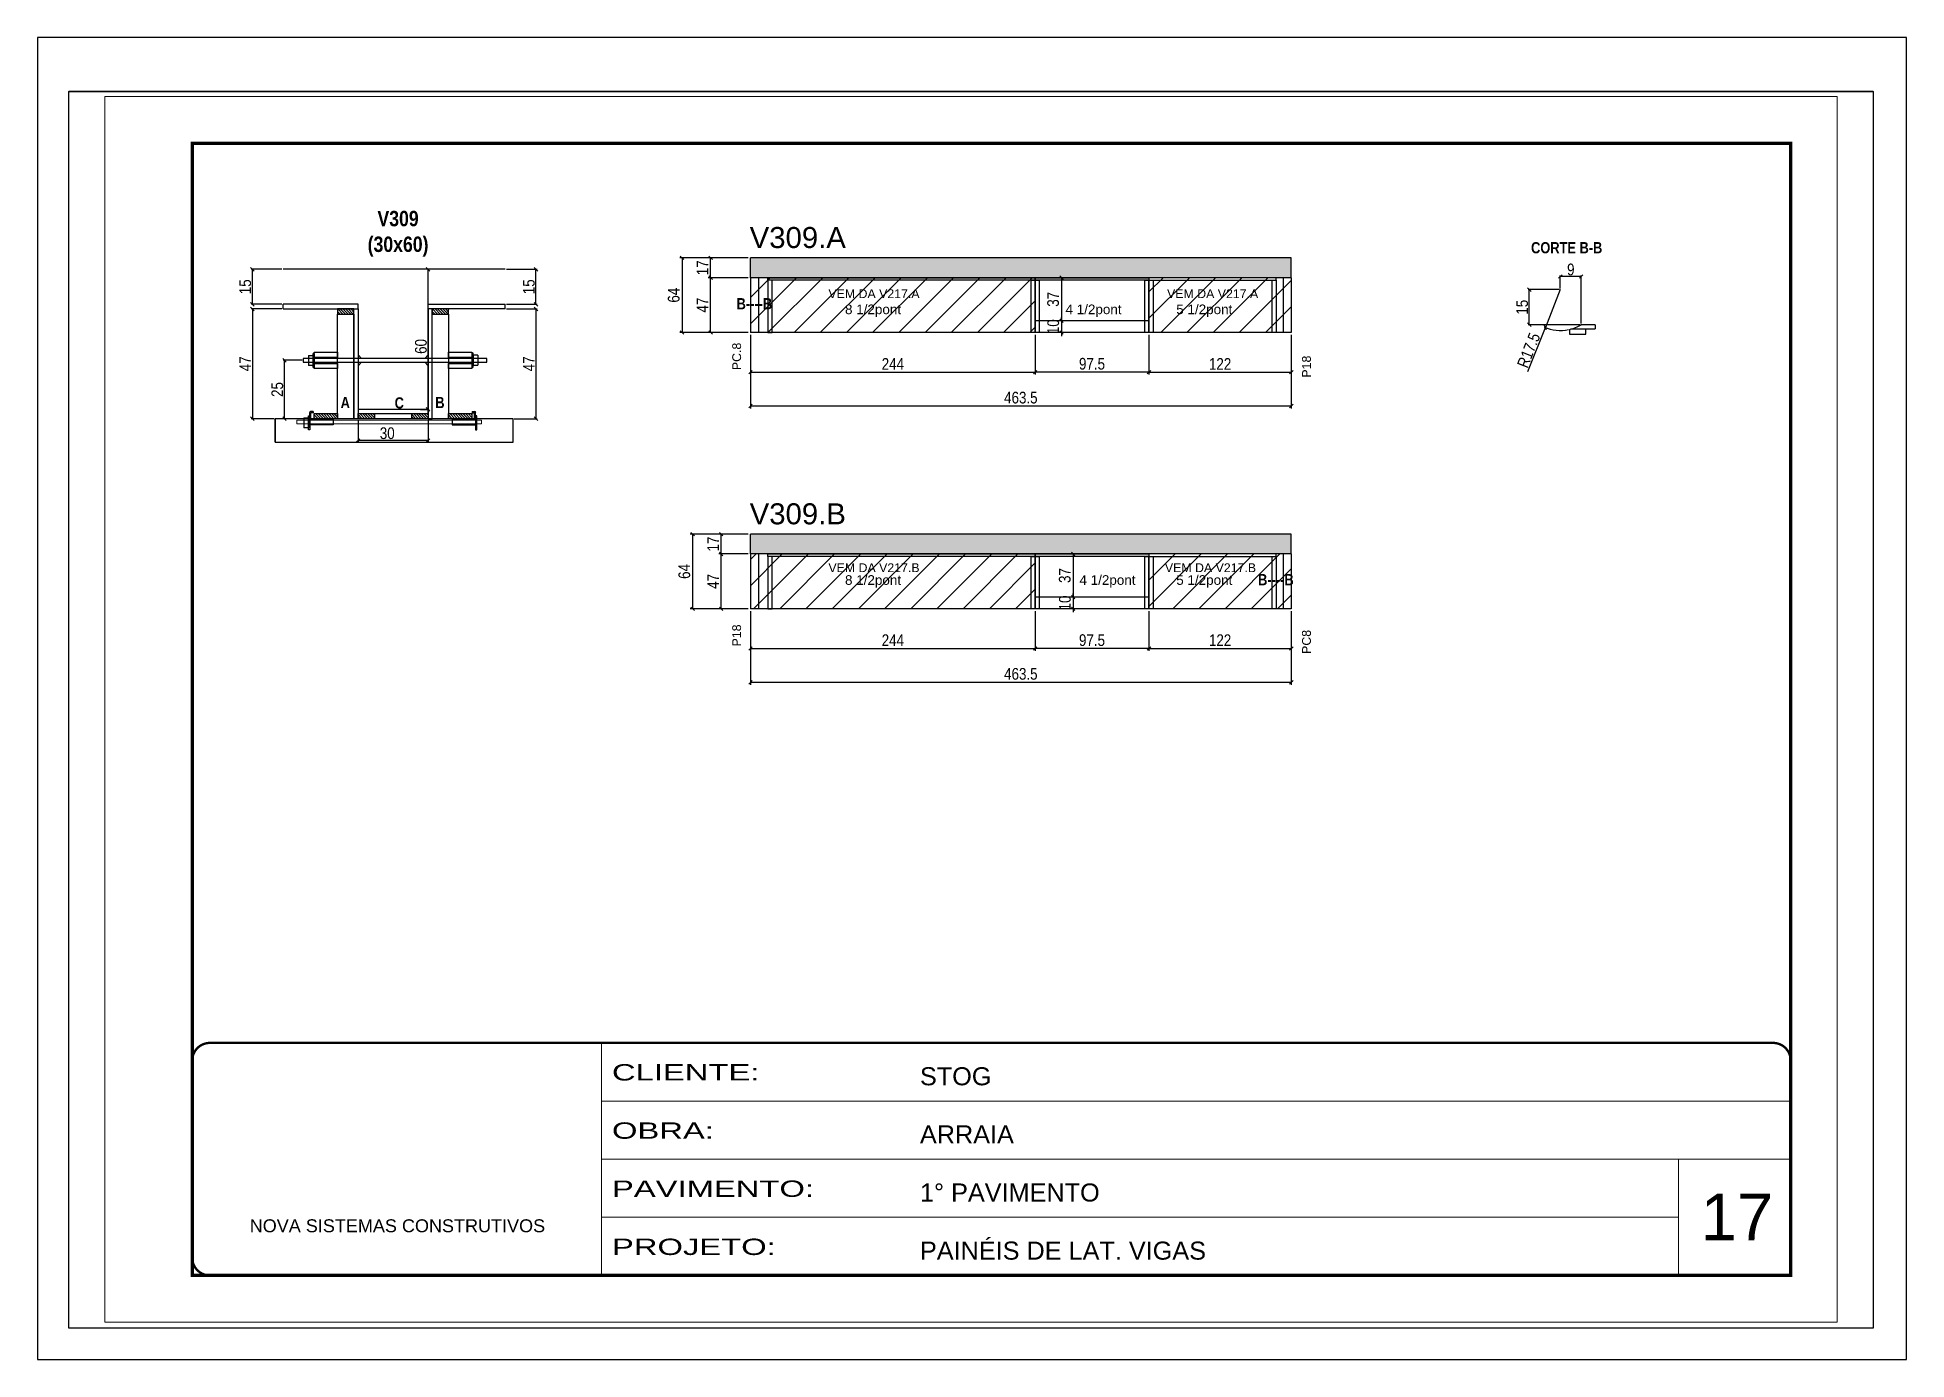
# Paper-space layout '01 (17)' of a CAD drawing. Extents: x -1 to 296, y 0 to 210.
# The model-space entities are those that its viewports show. They can reach past a viewport. Long polylines and large blocks are cut down to what shows.
import ezdxf

# ---------------------------------------------------------------- set-up
doc = ezdxf.new("R2010")
doc.units = 0
doc.linetypes.add('CONTINUO', pattern=[0])
doc.linetypes.add('DASHED', pattern=[0.75, 0.5, -0.25])
doc.layers.get('0').update_dxf_attribs({"linetype": 'CONTINUOUS'})
doc.layers.get('Defpoints').update_dxf_attribs({"linetype": 'CONTINUOUS'})
for name, color, linetype in [('1HACHURA MADEIRAS', 1, 'CONTINUOUS'), ('barrote', 251, 'CONTINUOUS'), ('COTA', 241, 'CONTINUOUS'), ('detalhes', 4, 'CONTINUOUS'), ('NOMENCLATURA', 7, 'CONTINUOUS'), ('Painéis', 200, 'CONTINUOUS'), ('PONTALETE', 7, 'CONTINUOUS'), ('presilha', 1, 'CONTINUOUS'), ('SARR_2.2x10', 60, 'CONTINUOUS'), ('SARR_2.2x7', 40, 'CONTINUOUS'), ('SARR_3.5x7', 81, 'CONTINUOUS'), ('Tubo de PVC', 51, 'CONTINUOUS')]:
    doc.layers.add(name, color=color, linetype=linetype)
for name, color, linetype, lineweight in [('CARIMBO', 255, 'CONTINUOUS', 9), ('CONCRETO', 251, 'CONTINUOUS', 25), ('Folhas', 255, 'CONTINUOUS', 9), ('REAPROVEITAMENTO', 251, 'CONTINUOUS', 9), ('SARRAFO DE PRESSAO', 251, 'DASHED', 9), ('SCO-___-LAJ', 2, 'CONTINUOUS', 0)]:
    doc.layers.add(name, color=color, linetype=linetype, lineweight=lineweight)
doc.styles.add('ARIAL', font='arial.ttf')
doc.styles.add('COTA TECNICA', font='techl___.ttf', dxfattribs={"height": 10})
doc.styles.add('COTA TECNICA 2X', font='techl___.ttf', dxfattribs={"height": 10})
doc.styles.add('TECNICA', font='techb___.ttf', dxfattribs={"height": 10})
doc.styles.add('Tecnologia', font='')
doc.styles.get('Tecnologia').set_extended_font_data('Forgotten Futurist')
doc.dimstyles.new('PAINEL', dxfattribs={"dimtxt": 10, "dimasz": 3, "dimexe": 3, "dimexo": 3, "dimgap": 3, "dimtad": 1, "dimdec": 1, "dimzin": 12, "dimdsep": 46, "dimtxsty": 'COTA TECNICA', "dimblk1": 'OBLIQUE', "dimblk2": 'OBLIQUE', "dimsah": 1, "dimcen": 0.9, "dimclrd": 4, "dimclre": 4, "dimclrt": 240, "dimadec": 1, "dimazin": 3, "dimtfac": 1, "dimtdec": 1, "dimtmove": 0, "dimatfit": 3, "dimfxl": 1, "dimtolj": 1, "dimtzin": 12, "dimarcsym": 0})
doc.dimstyles.new('SECAO', dxfattribs={"dimscale": 0.333333, "dimtxt": 5, "dimasz": 9, "dimexe": 3, "dimexo": 3, "dimgap": 3, "dimtad": 1, "dimdec": 1, "dimlfac": 0.5, "dimzin": 12, "dimdsep": 46, "dimtxsty": 'COTA TECNICA 2X', "dimblk1": 'OBLIQUE', "dimblk2": 'OBLIQUE', "dimsah": 1, "dimcen": 0.9, "dimclrd": 4, "dimclre": 4, "dimclrt": 240, "dimadec": 1, "dimazin": 3, "dimtfac": 1, "dimtdec": 1, "dimtmove": 0, "dimatfit": 3, "dimfxl": 1, "dimtolj": 1, "dimtzin": 12, "dimarcsym": 0})

psp = doc.layouts.new('01 (17)')

msp = doc.modelspace()

# ---------------------------------------------------------------- texts
at = {"layer": 'CARIMBO', "style": 'ARIAL'}
msp.add_text('17', height=40, dxfattribs=at).set_placement((5640.07, 8822.4))
at = {"layer": 'detalhes', "style": 'TECNICA'}
for s, p in [('CORTE B-B', (5494.74, 9667.99)), ('B----B', (4813.74, 9619.99)), ('A', (4474.36, 9535.32)), ('C', (4520.66, 9535)), ('B', (4555.5, 9535.32)), ('B----B', (5260.75, 9383.55))]:
    msp.add_text(s, height=9.6, dxfattribs=at).set_placement(p)
at = {"layer": 'NOMENCLATURA', "linetype": 'Continuous', "style": 'ARIAL'}
for s, height, p in [('V309.A', 18, (4824.96, 9672.52)), ('VEM DA V217.A', 7.5671, (4892.46, 9629.59)), ('VEM DA V217.A', 7.5671, (5182.73, 9629.59)), ('V309.B', 18, (4824.96, 9435.79)), ('VEM DA V217.B', 7.5671, (4892.46, 9394.8)), ('VEM DA V217.B', 7.5671, (5180.88, 9394.8))]:
    msp.add_text(s, height=height, dxfattribs=at).set_placement(p)
for s, p in [('PC.8', (4817.6, 9567.91)), ('P18', (5306.01, 9561.5)), ('P18', (4817.6, 9331.18)), ('PC8', (5306.01, 9324.77))]:
    msp.add_text(s, height=7.567, rotation=90, dxfattribs=at).set_placement(p)
at = {"layer": 'NOMENCLATURA', "insert": (4523.59, 9704.37), "char_height": 13.2, "attachment_point": 2, "style": 'TECNICA'}
msp.add_mtext_dynamic_manual_height_columns('V309\\P(30x60)', width=13.2, gutter_width=1, heights=[0], dxfattribs=at)
at = {"layer": 'PONTALETE', "linetype": 'Continuous', "style": 'ARIAL'}
for s, p in [('8 1/2pont', (4906.68, 9615.85)), ('4 1/2pont', (5095.69, 9615.85)), ('5 1/2pont', (5190.61, 9615.85)), ('8 1/2pont', (4906.68, 9383.94)), ('4 1/2pont', (5107.65, 9383.94)), ('5 1/2pont', (5190.61, 9383.94))]:
    msp.add_text(s, height=8.25, dxfattribs=at).set_placement(p)

# ---------------------------------------------------------------- blocks, each defined once
blk = doc.blocks.new('9999999999')
at = {"color": 30, "linetype": 'CONTINUO'}
for p, q in [((98564.6, 34230.2), (98564.6, 34429.4)), ((98564.6, 34379.6), (99584, 34379.6)), ((98564.6, 34329.8), (99488, 34329.8)), ((99584, 34329.8), (99488, 34329.8)), ((99488, 34329.8), (99488, 34230.2)), ((98564.6, 34280), (99488, 34280))]:
    blk.add_line(p, q, dxfattribs=at)
at = {"color": 30, "linetype": 'CONTINUO', "const_width": 2}
blk.add_lwpolyline([(99584, 34230.2), (99584, 34414.4, 0.414214), (99569, 34429.4), (98229, 34429.4, 0.414214), (98214, 34414.4), (98214, 34245.2, 0.414214), (98229, 34230.2), (99584, 34230.2)], format="xyb", dxfattribs=at)
at = {"layer": 'Folhas'}
blk.add_lwpolyline([(98139, 34190.2), (99624, 34190.2), (99624, 35240.2), (98139, 35240.2)], close=True, dxfattribs=at)
at = {"layer": 'Folhas', "color": 30, "const_width": 3}
blk.add_lwpolyline([(98214, 34230.2), (99584, 34230.2), (99584, 35200.2), (98214, 35200.2)], close=True, dxfattribs=at)
at = {"color": 7, "linetype": 'Continuous', "ltscale": 5, "style": 'ARIAL'}
for s, height, p in [('STOG', 15.48, (98837.7, 34393.1)), ('ARRAIA', 15.48, (98837.7, 34343.3)), ('1° PAVIMENTO', 15.483, (98837.7, 34293.5)), ('NOVA SISTEMAS CONSTRUTIVOS', 11.059, (98263.2, 34267.2)), ('PAINÉIS DE LAT. VIGAS', 15.483, (98837.7, 34243.7))]:
    blk.add_text(s, height=height, dxfattribs=at).set_placement(p)
at = {"layer": 'Folhas', "color": 7, "style": 'Tecnologia', "width": 1.5}
for s, p in [('CLIENTE:', (98573.7, 34397.2)), ('OBRA:', (98573.7, 34347.3)), ('PAVIMENTO:', (98573.7, 34297.5)), ('PROJETO:', (98573.7, 34247.7))]:
    blk.add_text(s, height=14, dxfattribs=at).set_placement(p)
blk = doc.blocks.new('_Oblique')
at = {"color": 0, "linetype": 'ByBlock', "lineweight": -2}
blk.add_line((-0.5, -0.5), (0.5, 0.5), dxfattribs=at)
blk = doc.blocks.new('*D411')
at = {"layer": 'COTA', "color": 4, "lineweight": -2, "transparency": 16777216}
for p, q in [((4489.3, 9525.3), (4489.3, 9506.6)), ((4549.3, 9525.3), (4549.3, 9506.6)), ((4549.3, 9507.6), (4489.3, 9507.6))]:
    blk.add_line(p, q, dxfattribs=at)
at = {"layer": 'Defpoints', "color": 0, "transparency": 16777216}
for p in [(4489.3, 9526.3), (4549.3, 9526.3), (4489.3, 9507.6)]:
    blk.add_point(p, dxfattribs=at)
at = {"layer": 'COTA', "color": 4, "lineweight": -2, "transparency": 16777216, "xscale": 3, "yscale": 3, "zscale": 3, "rotation": 180}
blk.add_blockref('_Oblique', (4489.3, 9507.6), dxfattribs=at)
at = {"layer": 'COTA', "color": 4, "lineweight": -2, "transparency": 16777216, "xscale": 3, "yscale": 3, "zscale": 3}
blk.add_blockref('_Oblique', (4549.3, 9507.6), dxfattribs=at)
at = {"layer": 'COTA', "color": 240, "transparency": 16777216, "insert": (4514.3, 9513.8), "char_height": 10, "attachment_point": 5, "style": 'COTA TECNICA 2X'}
blk.add_mtext('\\A1;30', dxfattribs=at)
blk = doc.blocks.new('PRESILHA METÁLICA 1')
at = {"layer": 'presilha'}
for p, q in [((0, 13), (6, 13)), ((0, 13), (0, 0)), ((6, 0), (0, 0)), ((6, 15.5), (7.5, 15.5)), ((6, -2.5), (6, 15.5)), ((6, 13), (6, 0)), ((7.5, 10.6), (7.5, 19.9)), ((7.5, 15.5), (7.5, -2.5)), ((37.5, 4.1), (7.5, 4.1)), ((12, 21), (8.6, 21)), ((9, 11.6), (9, 18.9)), ((12, 19.5), (9.6, 19.5)), ((37.5, 11), (9.6, 11)), ((12, 21), (12, 19.5)), ((37.5, 11), (37.5, 4.1)), ((7.5, -2.5), (6, -2.5))]:
    blk.add_line(p, q, dxfattribs=at)
for centre, radius, start, end in [((8.6, 19.9), 1.14, 90, 180), ((9.6, 18.9), 0.57, 90, 180), ((9.6, 11.6), 0.57, 180, 270)]:
    blk.add_arc(centre, radius, start, end, dxfattribs=at)
blk = doc.blocks.new('PRESILHA METÁLICA 2')
at = {"layer": 'presilha'}
for p, q in [((-30.8, 13.5), (-30.8, 6.6)), ((-30.8, 13.5), (-2.8, 13.5)), ((-30.8, 6.6), (-0.8, 6.6)), ((-5.2, 23.5), (-5.2, 22)), ((-5.2, 23.5), (-1.9, 23.5)), ((-5.2, 22), (-2.8, 22)), ((-2.2, 14.1), (-2.2, 21.4)), ((0.8, 18), (-0.8, 18)), ((-0.8, 18), (-0.8, 0)), ((-0.8, 0), (0.8, 0)), ((-0.8, 14.6), (-0.8, 22.4)), ((0.8, 0), (0.8, 18))]:
    blk.add_line(p, q, dxfattribs=at)
for centre, radius, start, end in [((-2.8, 21.4), 0.57, 0, 90), ((-2.8, 14.1), 0.57, 270, 0), ((-1.9, 22.4), 1.14, 0, 90)]:
    blk.add_arc(centre, radius, start, end, dxfattribs=at)
blk = doc.blocks.new('*D412')
at = {"layer": 'COTA', "color": 4, "lineweight": -2, "transparency": 16777216}
for p, q in [((4424, 9620.3), (4397.7, 9620.3)), ((4398.7, 9620.3), (4398.7, 9526.3)), ((4417.3, 9526.3), (4397.7, 9526.3))]:
    blk.add_line(p, q, dxfattribs=at)
at = {"layer": 'Defpoints', "color": 0, "transparency": 16777216}
for p in [(4425, 9620.3), (4398.7, 9526.3), (4418.3, 9526.3)]:
    blk.add_point(p, dxfattribs=at)
at = {"layer": 'COTA', "color": 4, "lineweight": -2, "transparency": 16777216, "xscale": 3, "yscale": 3, "zscale": 3}
for p, rotation in [((4398.7, 9620.3), 90), ((4398.7, 9526.3), 270)]:
    blk.add_blockref('_Oblique', p, dxfattribs=dict(at, rotation=rotation))
at = {"layer": 'COTA', "color": 240, "transparency": 16777216, "insert": (4392.6, 9573.3), "char_height": 10, "attachment_point": 5, "rotation": 90, "style": 'COTA TECNICA 2X'}
blk.add_mtext('\\A1;47', dxfattribs=at)
blk = doc.blocks.new('*D413')
at = {"layer": 'COTA', "color": 4, "lineweight": -2, "transparency": 16777216}
for p, q in [((4549.3, 9534.3), (4549.3, 9654.3)), ((4542.9, 9534.3), (4550.3, 9534.3))]:
    blk.add_line(p, q, dxfattribs=at)
at = {"layer": 'Defpoints', "color": 0, "transparency": 16777216}
for p in [(4549.3, 9654.3), (4549.3, 9654.3), (4541.9, 9534.3)]:
    blk.add_point(p, dxfattribs=at)
at = {"layer": 'COTA', "color": 4, "lineweight": -2, "transparency": 16777216, "xscale": 3, "yscale": 3, "zscale": 3}
for p, rotation in [((4549.3, 9654.3), 90), ((4549.3, 9534.3), 270)]:
    blk.add_blockref('_Oblique', p, dxfattribs=dict(at, rotation=rotation))
at = {"layer": 'COTA', "color": 240, "transparency": 16777216, "insert": (4543.2, 9588.2), "char_height": 10, "attachment_point": 5, "rotation": 90, "style": 'COTA TECNICA 2X'}
blk.add_mtext('\\A1;60', dxfattribs=at)
blk = doc.blocks.new('*D414')
at = {"layer": 'COTA', "color": 4, "lineweight": -2, "transparency": 16777216}
for p, q in [((4424, 9654.3), (4397.7, 9654.3)), ((4398.7, 9624.3), (4398.7, 9654.3)), ((4424, 9624.3), (4397.7, 9624.3))]:
    blk.add_line(p, q, dxfattribs=at)
at = {"layer": 'Defpoints', "color": 0, "transparency": 16777216}
for p in [(4398.7, 9654.3), (4425, 9654.3), (4425, 9624.3)]:
    blk.add_point(p, dxfattribs=at)
at = {"layer": 'COTA', "color": 4, "lineweight": -2, "transparency": 16777216, "xscale": 3, "yscale": 3, "zscale": 3}
for p, rotation in [((4398.7, 9654.3), 90), ((4398.7, 9624.3), 270)]:
    blk.add_blockref('_Oblique', p, dxfattribs=dict(at, rotation=rotation))
at = {"layer": 'COTA', "color": 240, "transparency": 16777216, "insert": (4392.6, 9639.3), "char_height": 10, "attachment_point": 5, "rotation": 90, "style": 'COTA TECNICA 2X'}
blk.add_mtext('\\A1;15', dxfattribs=at)
blk = doc.blocks.new('*D415')
at = {"layer": 'COTA', "color": 4, "lineweight": -2, "transparency": 16777216}
for p, q in [((4616.4, 9620.3), (4642.8, 9620.3)), ((4641.8, 9620.3), (4641.8, 9526.3)), ((4623.2, 9526.3), (4642.8, 9526.3))]:
    blk.add_line(p, q, dxfattribs=at)
at = {"layer": 'Defpoints', "color": 0, "transparency": 16777216}
for p in [(4615.4, 9620.3), (4622.2, 9526.3), (4641.8, 9526.3)]:
    blk.add_point(p, dxfattribs=at)
at = {"layer": 'COTA', "color": 4, "lineweight": -2, "transparency": 16777216, "xscale": 3, "yscale": 3, "zscale": 3}
for p, rotation in [((4641.8, 9620.3), 90), ((4641.8, 9526.3), 270)]:
    blk.add_blockref('_Oblique', p, dxfattribs=dict(at, rotation=rotation))
at = {"layer": 'COTA', "color": 240, "transparency": 16777216, "insert": (4635.7, 9573.3), "char_height": 10, "attachment_point": 5, "rotation": 90, "style": 'COTA TECNICA 2X'}
blk.add_mtext('\\A1;47', dxfattribs=at)
blk = doc.blocks.new('*D416')
at = {"layer": 'COTA', "color": 4, "lineweight": -2, "transparency": 16777216}
for p, q in [((4616.4, 9654.3), (4642.8, 9654.3)), ((4641.8, 9624.3), (4641.8, 9654.3)), ((4616.4, 9624.3), (4642.8, 9624.3))]:
    blk.add_line(p, q, dxfattribs=at)
at = {"layer": 'Defpoints', "color": 0, "transparency": 16777216}
for p in [(4615.4, 9654.3), (4641.8, 9654.3), (4615.4, 9624.3)]:
    blk.add_point(p, dxfattribs=at)
at = {"layer": 'COTA', "color": 4, "lineweight": -2, "transparency": 16777216, "xscale": 3, "yscale": 3, "zscale": 3}
for p, rotation in [((4641.8, 9654.3), 90), ((4641.8, 9624.3), 270)]:
    blk.add_blockref('_Oblique', p, dxfattribs=dict(at, rotation=rotation))
at = {"layer": 'COTA', "color": 240, "transparency": 16777216, "insert": (4635.7, 9639.3), "char_height": 10, "attachment_point": 5, "rotation": 90, "style": 'COTA TECNICA 2X'}
blk.add_mtext('\\A1;15', dxfattribs=at)
blk = doc.blocks.new('*D417')
at = {"layer": 'COTA', "color": 4, "linetype": 'Continuous', "lineweight": -2, "transparency": 16777216}
for p, q in [((5069.7, 9598.1), (5069.7, 9564.1)), ((5167.2, 9598.1), (5167.2, 9564.1)), ((5167.2, 9566.1), (5069.7, 9566.1))]:
    blk.add_line(p, q, dxfattribs=at)
at = {"layer": 'Defpoints', "color": 0, "linetype": 'Continuous', "transparency": 16777216}
for p in [(5069.7, 9600.1), (5167.2, 9600.1), (5069.7, 9566.1)]:
    blk.add_point(p, dxfattribs=at)
at = {"layer": 'COTA', "color": 4, "linetype": 'Continuous', "lineweight": -2, "transparency": 16777216, "xscale": 3, "yscale": 3, "zscale": 3, "rotation": 180}
blk.add_blockref('_Oblique', (5069.7, 9566.1), dxfattribs=at)
at = {"layer": 'COTA', "color": 4, "linetype": 'Continuous', "lineweight": -2, "transparency": 16777216, "xscale": 3, "yscale": 3, "zscale": 3}
blk.add_blockref('_Oblique', (5167.2, 9566.1), dxfattribs=at)
at = {"layer": 'COTA', "color": 240, "linetype": 'Continuous', "transparency": 16777216, "insert": (5118.4, 9573.3), "char_height": 10, "attachment_point": 5, "style": 'COTA TECNICA'}
blk.add_mtext('\\A1;97.5', dxfattribs=at)
blk = doc.blocks.new('*D418')
at = {"layer": 'COTA', "color": 4, "linetype": 'Continuous', "lineweight": -2, "transparency": 16777216}
for p, q in [((4825.7, 9598.1), (4825.7, 9535.1)), ((5289.2, 9598.1), (5289.2, 9535.1)), ((5289.2, 9537.1), (4825.7, 9537.1))]:
    blk.add_line(p, q, dxfattribs=at)
at = {"layer": 'Defpoints', "color": 0, "linetype": 'Continuous', "transparency": 16777216}
for p in [(4825.7, 9600.1), (5289.2, 9600.1), (4825.7, 9537.1)]:
    blk.add_point(p, dxfattribs=at)
at = {"layer": 'COTA', "color": 4, "linetype": 'Continuous', "lineweight": -2, "transparency": 16777216, "xscale": 3, "yscale": 3, "zscale": 3, "rotation": 180}
blk.add_blockref('_Oblique', (4825.7, 9537.1), dxfattribs=at)
at = {"layer": 'COTA', "color": 4, "linetype": 'Continuous', "lineweight": -2, "transparency": 16777216, "xscale": 3, "yscale": 3, "zscale": 3}
blk.add_blockref('_Oblique', (5289.2, 9537.1), dxfattribs=at)
at = {"layer": 'COTA', "color": 240, "linetype": 'Continuous', "transparency": 16777216, "insert": (5057.4, 9544.3), "char_height": 10, "attachment_point": 5, "style": 'COTA TECNICA'}
blk.add_mtext('\\A1;463.5', dxfattribs=at)
blk = doc.blocks.new('*D419')
at = {"layer": 'COTA', "color": 4, "linetype": 'Continuous', "lineweight": -2, "transparency": 16777216}
for p, q in [((4823.7, 9647.1), (4789.5, 9647.1)), ((4791.5, 9600.1), (4791.5, 9647.1)), ((4823.7, 9600.1), (4789.5, 9600.1))]:
    blk.add_line(p, q, dxfattribs=at)
at = {"layer": 'Defpoints', "color": 0, "linetype": 'Continuous', "transparency": 16777216}
for p in [(4791.5, 9647.1), (4825.7, 9647.1), (4825.7, 9600.1)]:
    blk.add_point(p, dxfattribs=at)
at = {"layer": 'COTA', "color": 4, "linetype": 'Continuous', "lineweight": -2, "transparency": 16777216, "xscale": 3, "yscale": 3, "zscale": 3}
for p, rotation in [((4791.5, 9647.1), 90), ((4791.5, 9600.1), 270)]:
    blk.add_blockref('_Oblique', p, dxfattribs=dict(at, rotation=rotation))
at = {"layer": 'COTA', "color": 240, "linetype": 'Continuous', "transparency": 16777216, "insert": (4784.5, 9623.6), "char_height": 10, "attachment_point": 5, "rotation": 90, "style": 'COTA TECNICA'}
blk.add_mtext('\\A1;47', dxfattribs=at)
blk = doc.blocks.new('*D420')
at = {"layer": 'COTA', "color": 4, "linetype": 'Continuous', "lineweight": -2, "transparency": 16777216}
for p, q in [((4823.7, 9664.1), (4789.5, 9664.1)), ((4791.5, 9647.1), (4791.5, 9664.1)), ((4823.7, 9647.1), (4789.5, 9647.1))]:
    blk.add_line(p, q, dxfattribs=at)
at = {"layer": 'Defpoints', "color": 0, "linetype": 'Continuous', "transparency": 16777216}
for p in [(4791.5, 9664.1), (4825.7, 9664.1), (4825.7, 9647.1)]:
    blk.add_point(p, dxfattribs=at)
at = {"layer": 'COTA', "color": 4, "linetype": 'Continuous', "lineweight": -2, "transparency": 16777216, "xscale": 3, "yscale": 3, "zscale": 3}
for p, rotation in [((4791.5, 9664.1), 90), ((4791.5, 9647.1), 270)]:
    blk.add_blockref('_Oblique', p, dxfattribs=dict(at, rotation=rotation))
at = {"layer": 'COTA', "color": 240, "linetype": 'Continuous', "transparency": 16777216, "insert": (4784.5, 9655.6), "char_height": 10, "attachment_point": 5, "rotation": 90, "style": 'COTA TECNICA'}
blk.add_mtext('\\A1;17', dxfattribs=at)
blk = doc.blocks.new('*D421')
at = {"layer": 'COTA', "color": 4, "linetype": 'Continuous', "lineweight": -2, "transparency": 16777216}
for p, q in [((4823.7, 9664.1), (4765, 9664.1)), ((4767, 9664.1), (4767, 9600.1)), ((4823.7, 9600.1), (4765, 9600.1))]:
    blk.add_line(p, q, dxfattribs=at)
at = {"layer": 'Defpoints', "color": 0, "linetype": 'Continuous', "transparency": 16777216}
for p in [(4825.7, 9664.1), (4767, 9600.1), (4825.7, 9600.1)]:
    blk.add_point(p, dxfattribs=at)
at = {"layer": 'COTA', "color": 4, "linetype": 'Continuous', "lineweight": -2, "transparency": 16777216, "xscale": 3, "yscale": 3, "zscale": 3}
for p, rotation in [((4767, 9664.1), 90), ((4767, 9600.1), 270)]:
    blk.add_blockref('_Oblique', p, dxfattribs=dict(at, rotation=rotation))
at = {"layer": 'COTA', "color": 240, "linetype": 'Continuous', "transparency": 16777216, "insert": (4759.9, 9632.1), "char_height": 10, "attachment_point": 5, "rotation": 90, "style": 'COTA TECNICA'}
blk.add_mtext('\\A1;64', dxfattribs=at)
blk = doc.blocks.new('*D410')
at = {"layer": 'COTA', "color": 4, "linetype": 'Continuous', "lineweight": -2, "transparency": 16777216}
for p, q in [((4825.7, 9598.1), (4825.7, 9564.1)), ((5069.7, 9598.1), (5069.7, 9564.1)), ((4825.7, 9566.1), (5069.7, 9566.1))]:
    blk.add_line(p, q, dxfattribs=at)
at = {"layer": 'Defpoints', "color": 0, "linetype": 'Continuous', "transparency": 16777216}
for p in [(4825.7, 9600.1), (5069.7, 9600.1), (5069.7, 9566.1)]:
    blk.add_point(p, dxfattribs=at)
at = {"layer": 'COTA', "color": 4, "linetype": 'Continuous', "lineweight": -2, "transparency": 16777216, "xscale": 3, "yscale": 3, "zscale": 3, "rotation": 180}
blk.add_blockref('_Oblique', (4825.7, 9566.1), dxfattribs=at)
at = {"layer": 'COTA', "color": 4, "linetype": 'Continuous', "lineweight": -2, "transparency": 16777216, "xscale": 3, "yscale": 3, "zscale": 3}
blk.add_blockref('_Oblique', (5069.7, 9566.1), dxfattribs=at)
at = {"layer": 'COTA', "color": 240, "linetype": 'Continuous', "transparency": 16777216, "insert": (4947.7, 9573.2), "char_height": 10, "attachment_point": 5, "style": 'COTA TECNICA'}
blk.add_mtext('\\A1;244', dxfattribs=at)
blk = doc.blocks.new('*D422')
at = {"layer": 'COTA', "color": 4, "linetype": 'Continuous', "lineweight": -2, "transparency": 16777216}
for p, q in [((5069.7, 9361.4), (5069.7, 9327.4)), ((5167.2, 9361.4), (5167.2, 9327.4)), ((5167.2, 9329.4), (5069.7, 9329.4))]:
    blk.add_line(p, q, dxfattribs=at)
at = {"layer": 'Defpoints', "color": 0, "linetype": 'Continuous', "transparency": 16777216}
for p in [(5069.7, 9363.4), (5167.2, 9363.4), (5069.7, 9329.4)]:
    blk.add_point(p, dxfattribs=at)
at = {"layer": 'COTA', "color": 4, "linetype": 'Continuous', "lineweight": -2, "transparency": 16777216, "xscale": 3, "yscale": 3, "zscale": 3, "rotation": 180}
blk.add_blockref('_Oblique', (5069.7, 9329.4), dxfattribs=at)
at = {"layer": 'COTA', "color": 4, "linetype": 'Continuous', "lineweight": -2, "transparency": 16777216, "xscale": 3, "yscale": 3, "zscale": 3}
blk.add_blockref('_Oblique', (5167.2, 9329.4), dxfattribs=at)
at = {"layer": 'COTA', "color": 240, "linetype": 'Continuous', "transparency": 16777216, "insert": (5118.4, 9336.5), "char_height": 10, "attachment_point": 5, "style": 'COTA TECNICA'}
blk.add_mtext('\\A1;97.5', dxfattribs=at)
blk = doc.blocks.new('*D423')
at = {"layer": 'COTA', "color": 4, "linetype": 'Continuous', "lineweight": -2, "transparency": 16777216}
for p, q in [((4825.7, 9361.4), (4825.7, 9298.4)), ((5289.2, 9361.4), (5289.2, 9298.4)), ((5289.2, 9300.4), (4825.7, 9300.4))]:
    blk.add_line(p, q, dxfattribs=at)
at = {"layer": 'Defpoints', "color": 0, "linetype": 'Continuous', "transparency": 16777216}
for p in [(4825.7, 9363.4), (5289.2, 9363.4), (4825.7, 9300.4)]:
    blk.add_point(p, dxfattribs=at)
at = {"layer": 'COTA', "color": 4, "linetype": 'Continuous', "lineweight": -2, "transparency": 16777216, "xscale": 3, "yscale": 3, "zscale": 3, "rotation": 180}
blk.add_blockref('_Oblique', (4825.7, 9300.4), dxfattribs=at)
at = {"layer": 'COTA', "color": 4, "linetype": 'Continuous', "lineweight": -2, "transparency": 16777216, "xscale": 3, "yscale": 3, "zscale": 3}
blk.add_blockref('_Oblique', (5289.2, 9300.4), dxfattribs=at)
at = {"layer": 'COTA', "color": 240, "linetype": 'Continuous', "transparency": 16777216, "insert": (5057.4, 9307.6), "char_height": 10, "attachment_point": 5, "style": 'COTA TECNICA'}
blk.add_mtext('\\A1;463.5', dxfattribs=at)
blk = doc.blocks.new('*D424')
at = {"layer": 'COTA', "color": 4, "linetype": 'Continuous', "lineweight": -2, "transparency": 16777216}
for p, q in [((4823.7, 9410.4), (4798.6, 9410.4)), ((4800.6, 9363.4), (4800.6, 9410.4)), ((4823.7, 9363.4), (4798.6, 9363.4))]:
    blk.add_line(p, q, dxfattribs=at)
at = {"layer": 'Defpoints', "color": 0, "linetype": 'Continuous', "transparency": 16777216}
for p in [(4800.6, 9410.4), (4825.7, 9410.4), (4825.7, 9363.4)]:
    blk.add_point(p, dxfattribs=at)
at = {"layer": 'COTA', "color": 4, "linetype": 'Continuous', "lineweight": -2, "transparency": 16777216, "xscale": 3, "yscale": 3, "zscale": 3}
for p, rotation in [((4800.6, 9410.4), 90), ((4800.6, 9363.4), 270)]:
    blk.add_blockref('_Oblique', p, dxfattribs=dict(at, rotation=rotation))
at = {"layer": 'COTA', "color": 240, "linetype": 'Continuous', "transparency": 16777216, "insert": (4793.6, 9386.9), "char_height": 10, "attachment_point": 5, "rotation": 90, "style": 'COTA TECNICA'}
blk.add_mtext('\\A1;47', dxfattribs=at)
blk = doc.blocks.new('*D425')
at = {"layer": 'COTA', "color": 4, "linetype": 'Continuous', "lineweight": -2, "transparency": 16777216}
for p, q in [((4823.7, 9427.4), (4798.6, 9427.4)), ((4800.6, 9410.4), (4800.6, 9427.4)), ((4823.7, 9410.4), (4798.6, 9410.4))]:
    blk.add_line(p, q, dxfattribs=at)
at = {"layer": 'Defpoints', "color": 0, "linetype": 'Continuous', "transparency": 16777216}
for p in [(4800.6, 9427.4), (4825.7, 9427.4), (4825.7, 9410.4)]:
    blk.add_point(p, dxfattribs=at)
at = {"layer": 'COTA', "color": 4, "linetype": 'Continuous', "lineweight": -2, "transparency": 16777216, "xscale": 3, "yscale": 3, "zscale": 3}
for p, rotation in [((4800.6, 9427.4), 90), ((4800.6, 9410.4), 270)]:
    blk.add_blockref('_Oblique', p, dxfattribs=dict(at, rotation=rotation))
at = {"layer": 'COTA', "color": 240, "linetype": 'Continuous', "transparency": 16777216, "insert": (4793.6, 9418.9), "char_height": 10, "attachment_point": 5, "rotation": 90, "style": 'COTA TECNICA'}
blk.add_mtext('\\A1;17', dxfattribs=at)
blk = doc.blocks.new('*D426')
at = {"layer": 'COTA', "color": 4, "linetype": 'Continuous', "lineweight": -2, "transparency": 16777216}
for p, q in [((4823.7, 9427.4), (4774.1, 9427.4)), ((4776.1, 9427.4), (4776.1, 9363.4)), ((4823.7, 9363.4), (4774.1, 9363.4))]:
    blk.add_line(p, q, dxfattribs=at)
at = {"layer": 'Defpoints', "color": 0, "linetype": 'Continuous', "transparency": 16777216}
for p in [(4825.7, 9427.4), (4776.1, 9363.4), (4825.7, 9363.4)]:
    blk.add_point(p, dxfattribs=at)
at = {"layer": 'COTA', "color": 4, "linetype": 'Continuous', "lineweight": -2, "transparency": 16777216, "xscale": 3, "yscale": 3, "zscale": 3}
for p, rotation in [((4776.1, 9427.4), 90), ((4776.1, 9363.4), 270)]:
    blk.add_blockref('_Oblique', p, dxfattribs=dict(at, rotation=rotation))
at = {"layer": 'COTA', "color": 240, "linetype": 'Continuous', "transparency": 16777216, "insert": (4769, 9395.4), "char_height": 10, "attachment_point": 5, "rotation": 90, "style": 'COTA TECNICA'}
blk.add_mtext('\\A1;64', dxfattribs=at)
blk = doc.blocks.new('*D427')
at = {"layer": 'COTA', "color": 4, "linetype": 'Continuous', "lineweight": -2, "transparency": 16777216}
for p, q in [((4825.7, 9361.4), (4825.7, 9327.4)), ((5069.7, 9361.4), (5069.7, 9327.4)), ((4825.7, 9329.4), (5069.7, 9329.4))]:
    blk.add_line(p, q, dxfattribs=at)
at = {"layer": 'Defpoints', "color": 0, "linetype": 'Continuous', "transparency": 16777216}
for p in [(4825.7, 9363.4), (5069.7, 9363.4), (5069.7, 9329.4)]:
    blk.add_point(p, dxfattribs=at)
at = {"layer": 'COTA', "color": 4, "linetype": 'Continuous', "lineweight": -2, "transparency": 16777216, "xscale": 3, "yscale": 3, "zscale": 3, "rotation": 180}
blk.add_blockref('_Oblique', (4825.7, 9329.4), dxfattribs=at)
at = {"layer": 'COTA', "color": 4, "linetype": 'Continuous', "lineweight": -2, "transparency": 16777216, "xscale": 3, "yscale": 3, "zscale": 3}
blk.add_blockref('_Oblique', (5069.7, 9329.4), dxfattribs=at)
at = {"layer": 'COTA', "color": 240, "linetype": 'Continuous', "transparency": 16777216, "insert": (4947.7, 9336.5), "char_height": 10, "attachment_point": 5, "style": 'COTA TECNICA'}
blk.add_mtext('\\A1;244', dxfattribs=at)
blk = doc.blocks.new('*D428')
at = {"layer": 'COTA', "color": 4, "lineweight": -2, "transparency": 16777216}
for p in [(5519.8, 9636.9), (5492.1, 9566.6)]:
    blk.add_line(p, (5507, 9604.3), dxfattribs=at)
blk.add_arc((5519.8, 9636.9), 35, 246.8149, 281.6058, dxfattribs=at)
at = {"layer": 'Defpoints', "color": 0, "transparency": 16777216}
for p in [(5519.8, 9636.9), (5507, 9604.3)]:
    blk.add_point(p, dxfattribs=at)
at = {"layer": 'COTA', "color": 4, "lineweight": -2, "transparency": 16777216, "xscale": 3, "yscale": 3, "zscale": 3, "rotation": 68.45192423341308}
blk.add_blockref('_Oblique', (5507, 9604.3), dxfattribs=at)
at = {"layer": 'COTA', "color": 240, "transparency": 16777216, "insert": (5492.7, 9584.9), "char_height": 10, "attachment_point": 5, "rotation": 68.4519, "style": 'COTA TECNICA 2X'}
blk.add_mtext('\\A1;R17.5', dxfattribs=at)
blk = doc.blocks.new('*D429')
at = {"layer": 'COTA', "color": 4, "lineweight": -2, "transparency": 16777216}
for p, q in [((5519.8, 9637.9), (5519.8, 9649.1)), ((5537.7, 9648.1), (5519.8, 9648.1)), ((5537.7, 9607.8), (5537.7, 9649.1))]:
    blk.add_line(p, q, dxfattribs=at)
at = {"layer": 'Defpoints', "color": 0, "transparency": 16777216}
for p in [(5519.8, 9648.1), (5519.8, 9636.9), (5537.7, 9606.8)]:
    blk.add_point(p, dxfattribs=at)
at = {"layer": 'COTA', "color": 4, "lineweight": -2, "transparency": 16777216, "xscale": 3, "yscale": 3, "zscale": 3, "rotation": 180}
blk.add_blockref('_Oblique', (5519.8, 9648.1), dxfattribs=at)
at = {"layer": 'COTA', "color": 4, "lineweight": -2, "transparency": 16777216, "xscale": 3, "yscale": 3, "zscale": 3}
blk.add_blockref('_Oblique', (5537.7, 9648.1), dxfattribs=at)
at = {"layer": 'COTA', "color": 240, "transparency": 16777216, "insert": (5528.8, 9654.1), "char_height": 10, "attachment_point": 5, "style": 'COTA TECNICA 2X'}
blk.add_mtext('\\A1;9', dxfattribs=at)
blk = doc.blocks.new('*D430')
at = {"layer": 'COTA', "color": 4, "lineweight": -2, "transparency": 16777216}
for p, q in [((5518.8, 9636.9), (5492.2, 9636.9)), ((5493.2, 9606.8), (5493.2, 9636.9)), ((5536.7, 9606.8), (5492.2, 9606.8))]:
    blk.add_line(p, q, dxfattribs=at)
at = {"layer": 'Defpoints', "color": 0, "transparency": 16777216}
for p in [(5493.2, 9636.9), (5519.8, 9636.9), (5537.7, 9606.8)]:
    blk.add_point(p, dxfattribs=at)
at = {"layer": 'COTA', "color": 4, "lineweight": -2, "transparency": 16777216, "xscale": 3, "yscale": 3, "zscale": 3}
for p, rotation in [((5493.2, 9636.9), 90), ((5493.2, 9606.8), 270)]:
    blk.add_blockref('_Oblique', p, dxfattribs=dict(at, rotation=rotation))
at = {"layer": 'COTA', "color": 240, "transparency": 16777216, "insert": (5487.1, 9621.8), "char_height": 10, "attachment_point": 5, "rotation": 90, "style": 'COTA TECNICA 2X'}
blk.add_mtext('\\A1;15', dxfattribs=at)
blk = doc.blocks.new('*D431')
at = {"layer": 'COTA', "color": 4, "linetype": 'Continuous', "lineweight": -2, "transparency": 16777216}
for p, q in [((5107.7, 9647.1), (5090.3, 9647.1)), ((5092.3, 9647.1), (5092.3, 9610.1)), ((5107.7, 9610.1), (5090.3, 9610.1))]:
    blk.add_line(p, q, dxfattribs=at)
at = {"layer": 'Defpoints', "color": 0, "linetype": 'Continuous', "transparency": 16777216}
for p in [(5109.7, 9647.1), (5092.3, 9610.1), (5109.7, 9610.1)]:
    blk.add_point(p, dxfattribs=at)
at = {"layer": 'COTA', "color": 4, "linetype": 'Continuous', "lineweight": -2, "transparency": 16777216, "xscale": 3, "yscale": 3, "zscale": 3}
for p, rotation in [((5092.3, 9647.1), 90), ((5092.3, 9610.1), 270)]:
    blk.add_blockref('_Oblique', p, dxfattribs=dict(at, rotation=rotation))
at = {"layer": 'COTA', "color": 240, "linetype": 'Continuous', "transparency": 16777216, "insert": (5085.1, 9628.6), "char_height": 10, "attachment_point": 5, "rotation": 90, "style": 'COTA TECNICA'}
blk.add_mtext('\\A1;37', dxfattribs=at)
blk = doc.blocks.new('*D432')
at = {"layer": 'COTA', "color": 4, "linetype": 'Continuous', "lineweight": -2, "transparency": 16777216}
for p, q in [((5107.7, 9610.1), (5090.3, 9610.1)), ((5107.7, 9600.1), (5090.3, 9600.1)), ((5092.3, 9610.1), (5092.3, 9613.1)), ((5092.3, 9610.1), (5092.3, 9600.1)), ((5092.3, 9600.1), (5092.3, 9597.1))]:
    blk.add_line(p, q, dxfattribs=at)
at = {"layer": 'Defpoints', "color": 0, "linetype": 'Continuous', "transparency": 16777216}
for p in [(5092.3, 9600.1), (5109.7, 9610.1), (5109.7, 9600.1)]:
    blk.add_point(p, dxfattribs=at)
at = {"layer": 'COTA', "color": 4, "linetype": 'Continuous', "lineweight": -2, "transparency": 16777216, "xscale": 3, "yscale": 3, "zscale": 3}
for p, rotation in [((5092.3, 9610.1), 270), ((5092.3, 9600.1), 90)]:
    blk.add_blockref('_Oblique', p, dxfattribs=dict(at, rotation=rotation))
at = {"layer": 'COTA', "color": 240, "linetype": 'Continuous', "transparency": 16777216, "insert": (5085.2, 9605.1), "char_height": 10, "attachment_point": 5, "rotation": 90, "style": 'COTA TECNICA'}
blk.add_mtext('\\A1;10', dxfattribs=at)
blk = doc.blocks.new('*D433')
at = {"layer": 'COTA', "color": 4, "linetype": 'Continuous', "lineweight": -2, "transparency": 16777216}
for p, q in [((5107.7, 9410.4), (5100.3, 9410.4)), ((5102.3, 9410.4), (5102.3, 9373.4)), ((5107.7, 9373.4), (5100.3, 9373.4))]:
    blk.add_line(p, q, dxfattribs=at)
at = {"layer": 'Defpoints', "color": 0, "linetype": 'Continuous', "transparency": 16777216}
for p in [(5109.7, 9410.4), (5102.3, 9373.4), (5109.7, 9373.4)]:
    blk.add_point(p, dxfattribs=at)
at = {"layer": 'COTA', "color": 4, "linetype": 'Continuous', "lineweight": -2, "transparency": 16777216, "xscale": 3, "yscale": 3, "zscale": 3}
for p, rotation in [((5102.3, 9410.4), 90), ((5102.3, 9373.4), 270)]:
    blk.add_blockref('_Oblique', p, dxfattribs=dict(at, rotation=rotation))
at = {"layer": 'COTA', "color": 240, "linetype": 'Continuous', "transparency": 16777216, "insert": (5095.1, 9391.9), "char_height": 10, "attachment_point": 5, "rotation": 90, "style": 'COTA TECNICA'}
blk.add_mtext('\\A1;37', dxfattribs=at)
blk = doc.blocks.new('*D434')
at = {"layer": 'COTA', "color": 4, "linetype": 'Continuous', "lineweight": -2, "transparency": 16777216}
for p, q in [((5107.7, 9373.4), (5100.3, 9373.4)), ((5102.3, 9373.4), (5102.3, 9376.4)), ((5102.3, 9373.4), (5102.3, 9363.4)), ((5107.7, 9363.4), (5100.3, 9363.4)), ((5102.3, 9363.4), (5102.3, 9360.4))]:
    blk.add_line(p, q, dxfattribs=at)
at = {"layer": 'Defpoints', "color": 0, "linetype": 'Continuous', "transparency": 16777216}
for p in [(5109.7, 9373.4), (5102.3, 9363.4), (5109.7, 9363.4)]:
    blk.add_point(p, dxfattribs=at)
at = {"layer": 'COTA', "color": 4, "linetype": 'Continuous', "lineweight": -2, "transparency": 16777216, "xscale": 3, "yscale": 3, "zscale": 3}
for p, rotation in [((5102.3, 9373.4), 270), ((5102.3, 9363.4), 90)]:
    blk.add_blockref('_Oblique', p, dxfattribs=dict(at, rotation=rotation))
at = {"layer": 'COTA', "color": 240, "linetype": 'Continuous', "transparency": 16777216, "insert": (5095.2, 9368.4), "char_height": 10, "attachment_point": 5, "rotation": 90, "style": 'COTA TECNICA'}
blk.add_mtext('\\A1;10', dxfattribs=at)
blk = doc.blocks.new('*D986')
at = {"layer": 'COTA', "color": 4, "lineweight": -2, "transparency": 16777216}
for p, q in [((4441.3, 9576.3), (4425.2, 9576.3)), ((4426.2, 9526.3), (4426.2, 9576.3)), ((4450.7, 9526.3), (4425.2, 9526.3))]:
    blk.add_line(p, q, dxfattribs=at)
at = {"layer": 'Defpoints', "color": 0, "transparency": 16777216}
for p in [(4426.2, 9576.3), (4442.3, 9576.3), (4451.7, 9526.3)]:
    blk.add_point(p, dxfattribs=at)
at = {"layer": 'COTA', "color": 4, "lineweight": -2, "transparency": 16777216, "xscale": 3, "yscale": 3, "zscale": 3}
for p, rotation in [((4426.2, 9576.3), 90), ((4426.2, 9526.3), 270)]:
    blk.add_blockref('_Oblique', p, dxfattribs=dict(at, rotation=rotation))
at = {"layer": 'COTA', "color": 240, "transparency": 16777216, "insert": (4420.1, 9551.3), "char_height": 10, "attachment_point": 5, "rotation": 90, "style": 'COTA TECNICA 2X'}
blk.add_mtext('\\A1;25', dxfattribs=at)
blk = doc.blocks.new('*D2108')
at = {"layer": 'COTA', "color": 4, "linetype": 'Continuous', "lineweight": -2, "transparency": 16777216}
for p, q in [((5167.2, 9361.4), (5167.2, 9327.4)), ((5289.2, 9361.4), (5289.2, 9327.4)), ((5167.2, 9329.4), (5289.2, 9329.4))]:
    blk.add_line(p, q, dxfattribs=at)
at = {"layer": 'Defpoints', "color": 0, "linetype": 'Continuous', "transparency": 16777216}
for p in [(5167.2, 9363.4), (5289.2, 9363.4), (5289.2, 9329.4)]:
    blk.add_point(p, dxfattribs=at)
at = {"layer": 'COTA', "color": 4, "linetype": 'Continuous', "lineweight": -2, "transparency": 16777216, "xscale": 3, "yscale": 3, "zscale": 3, "rotation": 180}
blk.add_blockref('_Oblique', (5167.2, 9329.4), dxfattribs=at)
at = {"layer": 'COTA', "color": 4, "linetype": 'Continuous', "lineweight": -2, "transparency": 16777216, "xscale": 3, "yscale": 3, "zscale": 3}
blk.add_blockref('_Oblique', (5289.2, 9329.4), dxfattribs=at)
at = {"layer": 'COTA', "color": 240, "linetype": 'Continuous', "transparency": 16777216, "insert": (5228.2, 9336.5), "char_height": 10, "attachment_point": 5, "style": 'COTA TECNICA'}
blk.add_mtext('\\A1;122', dxfattribs=at)
blk = doc.blocks.new('*D2109')
at = {"layer": 'COTA', "color": 4, "linetype": 'Continuous', "lineweight": -2, "transparency": 16777216}
for p, q in [((5167.2, 9598.1), (5167.2, 9564.1)), ((5289.2, 9598.1), (5289.2, 9564.1)), ((5167.2, 9566.1), (5289.2, 9566.1))]:
    blk.add_line(p, q, dxfattribs=at)
at = {"layer": 'Defpoints', "color": 0, "linetype": 'Continuous', "transparency": 16777216}
for p in [(5167.2, 9600.1), (5289.2, 9600.1), (5289.2, 9566.1)]:
    blk.add_point(p, dxfattribs=at)
at = {"layer": 'COTA', "color": 4, "linetype": 'Continuous', "lineweight": -2, "transparency": 16777216, "xscale": 3, "yscale": 3, "zscale": 3, "rotation": 180}
blk.add_blockref('_Oblique', (5167.2, 9566.1), dxfattribs=at)
at = {"layer": 'COTA', "color": 4, "linetype": 'Continuous', "lineweight": -2, "transparency": 16777216, "xscale": 3, "yscale": 3, "zscale": 3}
blk.add_blockref('_Oblique', (5289.2, 9566.1), dxfattribs=at)
at = {"layer": 'COTA', "color": 240, "linetype": 'Continuous', "transparency": 16777216, "insert": (5228.2, 9573.2), "char_height": 10, "attachment_point": 5, "style": 'COTA TECNICA'}
blk.add_mtext('\\A1;122', dxfattribs=at)

# ---------------------------------------------------------------- dimensions: what is measured, and where the dimension line sits
at = {"layer": 'COTA', "linetype": 'Continuous'}
for base, p1, p2, angle, picture, middle in [((4766.97, 9600.1), (4825.67, 9664.1), (4825.67, 9600.1), 90, '*D421', (4759.86, 9632.1)), ((4791.53, 9664.1), (4825.67, 9647.1), (4825.67, 9664.1), 90, '*D420', (4784.46, 9655.6)), ((4791.53, 9647.1), (4825.67, 9600.1), (4825.67, 9647.1), 90, '*D419', (4784.46, 9623.6)), ((5092.31, 9610.1), (5109.71, 9647.1), (5109.71, 9610.1), 90, '*D431', (5085.09, 9628.6)), ((4825.67, 9537.11), (5289.2, 9600.1), (4825.67, 9600.1), 180, '*D418', (5057.43, 9544.33)), ((5069.7, 9566.13), (5167.2, 9600.1), (5069.7, 9600.1), 180, '*D417', (5118.45, 9573.27)), ((5092.31, 9600.1), (5109.71, 9610.1), (5109.71, 9600.1), 90, '*D432', (5085.21, 9605.1)), ((4776.07, 9363.37), (4825.67, 9427.37), (4825.67, 9363.37), 90, '*D426', (4768.96, 9395.37)), ((4800.63, 9427.37), (4825.67, 9410.37), (4825.67, 9427.37), 90, '*D425', (4793.56, 9418.87)), ((4800.63, 9410.37), (4825.67, 9363.37), (4825.67, 9410.37), 90, '*D424', (4793.56, 9386.87)), ((5102.29, 9373.37), (5109.71, 9410.37), (5109.71, 9373.37), 90, '*D433', (5095.07, 9391.87)), ((5102.29, 9363.37), (5109.71, 9373.37), (5109.71, 9363.37), 90, '*D434', (5095.18, 9368.37)), ((4825.67, 9300.38), (5289.2, 9363.37), (4825.67, 9363.37), 180, '*D423', (5057.43, 9307.6)), ((5069.7, 9329.4), (5167.2, 9363.37), (5069.7, 9363.37), 180, '*D422', (5118.45, 9336.54))]:
    dim = msp.add_linear_dim(base=base, p1=p1, p2=p2, angle=angle, dimstyle='PAINEL', override={"dimexe": 2, "dimexo": 2, "dimgap": 2, "dimadec": 8, "dimtix": 1, "dimatfit": 2, "dimldrblk": 'Oblique'}, dxfattribs=at)
    dim.commit()
    dim.dimension.update_dxf_attribs({"geometry": picture, "text_midpoint": middle})
at = {"layer": 'COTA'}
for base, p1, p2, angle, picture, middle in [((4398.69, 9654.3), (4425.04, 9624.3), (4425.04, 9654.3), 90, '*D414', (4398.69, 9639.3)), ((4549.34, 9654.3), (4541.93, 9534.3), (4549.34, 9654.3), 90, '*D413', (4549.34, 9588.19)), ((4641.8, 9654.3), (4615.45, 9624.3), (4615.45, 9654.3), 90, '*D416', (4641.8, 9639.3)), ((4489.34, 9507.62, 0), (4549.34, 9526.3), (4489.34, 9526.3), 180, '*D411', (4514.34, 9507.62, 0))]:
    dim = msp.add_linear_dim(base=base, p1=p1, p2=p2, angle=angle, dimstyle='SECAO', dxfattribs=at)
    dim.commit()
    dim.dimension.update_dxf_attribs({"geometry": picture, "text_midpoint": middle, "dimtype": 160})
dim = msp.add_linear_dim(base=(5519.81, 9648.06), p1=(5537.72, 9606.81), p2=(5519.81, 9636.88), dimstyle='SECAO', dxfattribs=at)
dim.commit()
dim.dimension.update_dxf_attribs({"geometry": '*D429', "text_midpoint": (5528.76, 9654.15)})
dim = msp.add_radius_dim(center=(5519.81, 9636.88), mpoint=(5506.95, 9604.32), dimstyle='SECAO', dxfattribs=at)
dim.commit()
dim.dimension.update_dxf_attribs({"geometry": '*D428', "text_midpoint": (5492.73, 9584.93)})
for base, p1, p2, picture, middle in [((5493.19, 9636.88), (5537.72, 9606.81), (5519.81, 9636.88), '*D430', (5487.09, 9621.84)), ((4398.69, 9526.3), (4425.04, 9620.3), (4418.29, 9526.3), '*D412', (4392.62, 9573.3)), ((4641.8, 9526.3), (4615.45, 9620.3), (4622.2, 9526.3), '*D415', (4635.73, 9573.3)), ((4426.21, 9576.3), (4451.74, 9526.3), (4442.26, 9576.3), '*D986', (4420.1, 9551.3))]:
    dim = msp.add_linear_dim(base=base, p1=p1, p2=p2, angle=90, dimstyle='SECAO', dxfattribs=at)
    dim.commit()
    dim.dimension.update_dxf_attribs({"geometry": picture, "text_midpoint": middle})
at = {"layer": 'COTA', "linetype": 'Continuous'}
for base, p1, p2, picture, middle in [((5069.7, 9566.13), (4825.67, 9600.1), (5069.7, 9600.1), '*D410', (4947.68, 9573.21)), ((5289.2, 9566.13), (5167.2, 9600.1), (5289.2, 9600.1), '*D2109', (5228.2, 9573.19)), ((5069.7, 9329.4), (4825.67, 9363.37), (5069.7, 9363.37), '*D427', (4947.68, 9336.48)), ((5289.2, 9329.4), (5167.2, 9363.37), (5289.2, 9363.37), '*D2108', (5228.2, 9336.46))]:
    dim = msp.add_linear_dim(base=base, p1=p1, p2=p2, dimstyle='PAINEL', override={"dimexe": 2, "dimexo": 2, "dimgap": 2, "dimadec": 8, "dimtix": 1, "dimatfit": 2, "dimldrblk": 'Oblique'}, dxfattribs=at)
    dim.commit()
    dim.dimension.update_dxf_attribs({"geometry": picture, "text_midpoint": middle})

# ---------------------------------------------------------------- hatches: boundary and pattern name
at = {"layer": 'COTA', "linetype": 'Continuous'}
h = msp.add_hatch(dxfattribs=at)
h.set_pattern_fill('AR-CONC', color=256, scale=0.05)
h.paths.add_polyline_path([(5289.2, 9647.1), (5289.2, 9664.1), (4825.67, 9664.1), (4825.67, 9647.1)])
h = msp.add_hatch(dxfattribs=at)
h.set_pattern_fill('AR-CONC', color=256, scale=0.05)
h.paths.add_polyline_path([(4825.67, 9427.37), (4825.67, 9410.37), (5289.2, 9410.37), (5289.2, 9427.37)])
at = {"layer": 'REAPROVEITAMENTO', "linetype": 'Continuous'}
h = msp.add_hatch(dxfattribs=at)
h.set_pattern_fill('ANSI31', color=256, scale=5)
h.paths.add_polyline_path([(5069.7, 9647.1), (4825.67, 9647.1), (4825.67, 9600.1), (5069.7, 9600.1)])
h = msp.add_hatch(dxfattribs=at)
h.set_pattern_fill('ANSI31', color=256, scale=5)
h.paths.add_polyline_path([(5167.2, 9600.1), (5289.2, 9600.1), (5289.2, 9647.1), (5167.2, 9647.1)])
h = msp.add_hatch(dxfattribs=at)
h.set_pattern_fill('ANSI31', color=256, scale=5)
h.paths.add_polyline_path([(5069.7, 9363.37), (5069.7, 9410.37), (4825.67, 9410.37), (4825.67, 9363.37)])
h = msp.add_hatch(dxfattribs=at)
h.set_pattern_fill('ANSI31', color=256, scale=5)
h.paths.add_polyline_path([(5289.2, 9363.37), (5289.2, 9410.37), (5167.2, 9410.37), (5167.2, 9363.37)])
at = {"layer": 'SARR_2.2x10'}
h = msp.add_hatch(dxfattribs=at)
h.set_pattern_fill('ANSI31', color=256, scale=0.5, angle=90)
h.set_pattern_definition([(135, (37549.5662, -113985.8736), (-1.122532015, -1.122532015), [])])
h.paths.add_polyline_path([(4451.74, 9530.7), (4451.74, 9526.3), (4471.74, 9526.3), (4471.74, 9530.7)])
h = msp.add_hatch(dxfattribs=at)
h.set_pattern_fill('ANSI31', color=256, scale=0.5, angle=90)
h.set_pattern_definition([(135, (37684.7662, -113985.8736), (-1.122532015, -1.122532015), [])])
h.paths.add_polyline_path([(4566.94, 9530.7), (4566.94, 9526.3), (4586.94, 9526.3), (4586.94, 9530.7)])
at = {"layer": 'SARR_2.2x7'}
h = msp.add_hatch(dxfattribs=at)
h.set_pattern_fill('ANSI31', color=256, scale=0.5, angle=90)
h.set_pattern_definition([(135, (37494.3662, -113896.2736), (-1.122532015, -1.122532015), [])])
h.paths.add_polyline_path([(4471.74, 9620.3), (4471.74, 9615.9), (4485.74, 9615.9), (4485.74, 9620.3)])
h = msp.add_hatch(dxfattribs=at)
h.set_pattern_fill('ANSI31', color=256, scale=0.5, angle=90)
h.set_pattern_definition([(135, (37575.5662, -113896.2736), (-1.122532015, -1.122532015), [])])
h.paths.add_polyline_path([(4552.94, 9620.3), (4552.94, 9615.9), (4566.94, 9615.9), (4566.94, 9620.3)])
h = msp.add_hatch(dxfattribs=at)
h.set_pattern_fill('ANSI31', color=256, scale=0.5, angle=90)
h.set_pattern_definition([(135, (37677.1662, -113985.8736), (-1.122532015, -1.122532015), [])])
h.paths.add_polyline_path([(4489.34, 9530.7), (4489.34, 9526.3), (4503.34, 9526.3), (4503.34, 9530.7)])
h = msp.add_hatch(dxfattribs=at)
h.set_pattern_fill('ANSI31', color=256, scale=0.5, angle=90)
h.set_pattern_definition([(135, (37723.1662, -113985.8736), (-1.122532015, -1.122532015), [])])
h.paths.add_polyline_path([(4535.34, 9530.7), (4535.34, 9526.3), (4549.34, 9526.3), (4549.34, 9530.7)])

# ---------------------------------------------------------------- linework, layer by layer
at = {"layer": '1HACHURA MADEIRAS', "elevation": 0}
for points in [[(4451.74, 9583.21), (4471.74, 9583.21), (4471.74, 9578.81), (4451.74, 9578.81)], [(4566.94, 9583.21), (4586.94, 9583.21), (4586.94, 9578.81), (4566.94, 9578.81)], [(4451.74, 9573.61), (4471.74, 9573.61), (4471.74, 9569.21), (4451.74, 9569.21)], [(4566.94, 9573.61), (4586.94, 9573.61), (4586.94, 9569.21), (4566.94, 9569.21)]]:
    msp.add_lwpolyline(points, close=True, dxfattribs=at)
at = {"layer": 'barrote', "elevation": 0}
msp.add_lwpolyline([(4418.29, 9506.3), (4622.2, 9506.3), (4622.2, 9526.3), (4418.29, 9526.3)], close=True, dxfattribs=at)
at = {"layer": 'CONCRETO', "linetype": 'Continuous'}
msp.add_line((4615.45, 9654.3), (4425.04, 9654.3), dxfattribs=at)
at = {"layer": 'COTA', "linetype": 'Continuous'}
for p, q in [((4825.67, 9647.1), (4825.67, 9664.1)), ((5289.2, 9664.1), (4825.67, 9664.1)), ((5289.2, 9647.1), (5289.2, 9664.1)), ((4825.67, 9410.37), (4825.67, 9427.37)), ((5289.2, 9427.37), (4825.67, 9427.37)), ((5289.2, 9410.37), (5289.2, 9427.37))]:
    msp.add_line(p, q, dxfattribs=at)
at = {"layer": 'detalhes', "color": 250}
msp.add_line((4418.29, 9506.3), (4418.29, 9526.3), dxfattribs=at)
at = {"layer": 'Painéis', "linetype": 'Continuous'}
for p, q in [((5289.2, 9647.1), (4825.67, 9647.1)), ((4825.67, 9647.1), (4825.67, 9600.1)), ((5069.7, 9647.1), (5069.7, 9600.1)), ((5167.2, 9647.1), (5167.2, 9600.1)), ((5289.2, 9647.1), (5289.2, 9600.1)), ((4425.04, 9620.3), (4425.04, 9624.3)), ((4615.45, 9620.3), (4615.45, 9624.3)), ((5289.2, 9600.1), (4825.67, 9600.1)), ((5167.2, 9610.1), (5069.7, 9610.1)), ((5529.37, 9603.21), (5549.82, 9603.21)), ((5549.82, 9606.81), (5537.72, 9606.81)), ((5549.82, 9606.81), (5549.82, 9603.21)), ((5289.2, 9410.37), (4825.67, 9410.37)), ((4825.67, 9410.37), (4825.67, 9363.37)), ((5069.7, 9410.37), (5069.7, 9363.37)), ((5167.2, 9410.37), (5167.2, 9363.37)), ((5289.2, 9410.37), (5289.2, 9363.37)), ((5167.2, 9373.37), (5069.7, 9373.37)), ((5289.2, 9363.37), (4825.67, 9363.37))]:
    msp.add_line(p, q, dxfattribs=at)
at = {"layer": 'Painéis', "linetype": 'Continuous', "elevation": 0}
for points in [[(4425.04, 9620.3), (4489.34, 9620.3), (4489.34, 9624.3), (4425.04, 9624.3)], [(4615.45, 9620.3), (4549.34, 9620.3), (4549.34, 9624.3), (4615.45, 9624.3)]]:
    msp.add_lwpolyline(points, dxfattribs=at)
for points in [[(4485.74, 9526.3), (4485.74, 9620.3), (4489.34, 9620.3), (4489.34, 9526.3)], [(4552.94, 9526.3), (4552.94, 9620.3), (4549.34, 9620.3), (4549.34, 9526.3)], [(4549.34, 9534.3), (4489.34, 9534.3), (4489.34, 9530.7), (4549.34, 9530.7)]]:
    msp.add_lwpolyline(points, close=True, dxfattribs=at)
at = {"layer": 'Painéis', "linetype": 'Continuous'}
msp.add_arc((5519.81, 9636.88), 35, 283.24279, 300.78182, dxfattribs=at)
at = {"layer": 'presilha'}
for p, q in [((4450.74, 9582.21, 0), (4451.74, 9582.21, 0)), ((4450.74, 9570.21, 0), (4450.74, 9582.21, 0)), ((4451.74, 9582.21, 0), (4451.74, 9570.21, 0)), ((4587.94, 9582.4), (4586.94, 9582.4)), ((4586.94, 9582.4), (4586.94, 9570.4)), ((4587.94, 9570.4), (4587.94, 9582.4)), ((4446.74, 9580.54, 0), (4450.74, 9580.54, 0)), ((4446.74, 9580.54, 0), (4446.74, 9571.87, 0)), ((4450.74, 9571.87, 0), (4446.74, 9571.87, 0)), ((4450.74, 9580.54, 0), (4450.74, 9571.87, 0)), ((4451.74, 9570.21, 0), (4450.74, 9570.21, 0)), ((4586.94, 9570.4), (4587.94, 9570.4)), ((4591.94, 9580.73), (4587.94, 9580.73)), ((4587.94, 9580.73), (4587.94, 9572.06)), ((4587.94, 9572.06), (4591.94, 9572.06)), ((4591.94, 9580.73), (4591.94, 9572.06))]:
    msp.add_line(p, q, dxfattribs=at)
at = {"layer": 'presilha', "elevation": 0}
msp.add_lwpolyline([(4599.72, 9577.8), (4442.26, 9577.8), (4442.26, 9574.8), (4599.72, 9574.8)], close=True, dxfattribs=at)
at = {"layer": 'SARR_2.2x10', "elevation": 0}
for points in [[(4451.74, 9530.7), (4471.74, 9530.7), (4471.74, 9526.3), (4451.74, 9526.3)], [(4566.94, 9530.7), (4586.94, 9530.7), (4586.94, 9526.3), (4566.94, 9526.3)]]:
    msp.add_lwpolyline(points, close=True, dxfattribs=at)
at = {"layer": 'SARR_2.2x7', "ltscale": 25}
for p, q in [((4832.67, 9647.1), (4832.67, 9600.1)), ((5282.2, 9647.1), (5282.2, 9600.1)), ((4832.67, 9410.37), (4832.67, 9363.37)), ((5282.2, 9410.37), (5282.2, 9363.37))]:
    msp.add_line(p, q, dxfattribs=at)
at = {"layer": 'SARR_2.2x7'}
for p, q in [((5527.82, 9602.81), (5527.82, 9598.81)), ((5527.82, 9598.81), (5541.82, 9598.81)), ((5541.82, 9598.81), (5541.82, 9603.21))]:
    msp.add_line(p, q, dxfattribs=at)
at = {"layer": 'SARR_2.2x7', "ltscale": 25, "elevation": 0}
for points in [[(5069.7, 9644.9), (4840.67, 9644.9), (4840.67, 9647.1), (5069.7, 9647.1)], [(5167.2, 9644.9), (5069.7, 9644.9), (5069.7, 9647.1), (5167.2, 9647.1)], [(5167.2, 9644.9), (5276.2, 9644.9), (5276.2, 9647.1), (5167.2, 9647.1)], [(5069.7, 9408.17), (4840.67, 9408.17), (4840.67, 9410.37), (5069.7, 9410.37)], [(5167.2, 9408.17), (5069.7, 9408.17), (5069.7, 9410.37), (5167.2, 9410.37)], [(5167.2, 9408.17), (5276.2, 9408.17), (5276.2, 9410.37), (5167.2, 9410.37)]]:
    msp.add_lwpolyline(points, close=True, dxfattribs=at)
at = {"layer": 'SARR_2.2x7', "elevation": 0}
for points in [[(4485.74, 9620.3), (4471.74, 9620.3), (4471.74, 9615.9), (4485.74, 9615.9)], [(4566.94, 9620.3), (4552.94, 9620.3), (4552.94, 9615.9), (4566.94, 9615.9)], [(4489.34, 9530.7), (4503.34, 9530.7), (4503.34, 9526.3), (4489.34, 9526.3)], [(4535.34, 9530.7), (4549.34, 9530.7), (4549.34, 9526.3), (4535.34, 9526.3)]]:
    msp.add_lwpolyline(points, close=True, dxfattribs=at)
at = {"layer": 'SARR_3.5x7', "elevation": 0}
for points in [[(4840.67, 9600.1), (4844.17, 9600.1), (4844.17, 9644.9), (4840.67, 9644.9)], [(5069.7, 9600.1), (5066.2, 9600.1), (5066.2, 9644.9), (5069.7, 9644.9)], [(5073.2, 9600.1), (5069.7, 9600.1), (5069.7, 9644.9), (5073.2, 9644.9)], [(5167.2, 9600.1), (5163.7, 9600.1), (5163.7, 9644.9), (5167.2, 9644.9)], [(5170.7, 9600.1), (5167.2, 9600.1), (5167.2, 9644.9), (5170.7, 9644.9)], [(5276.2, 9600.1), (5272.7, 9600.1), (5272.7, 9644.9), (5276.2, 9644.9)], [(4471.74, 9615.9), (4485.74, 9615.9), (4485.74, 9526.3), (4471.74, 9526.3)], [(4552.94, 9615.9), (4566.94, 9615.9), (4566.94, 9526.3), (4552.94, 9526.3)], [(4840.67, 9363.37), (4844.17, 9363.37), (4844.17, 9408.17), (4840.67, 9408.17)], [(5069.7, 9363.37), (5066.2, 9363.37), (5066.2, 9408.17), (5069.7, 9408.17)], [(5073.2, 9363.37), (5069.7, 9363.37), (5069.7, 9408.17), (5073.2, 9408.17)], [(5167.2, 9363.37), (5163.7, 9363.37), (5163.7, 9408.17), (5167.2, 9408.17)], [(5170.7, 9363.37), (5167.2, 9363.37), (5167.2, 9408.17), (5170.7, 9408.17)], [(5276.2, 9363.37), (5272.7, 9363.37), (5272.7, 9408.17), (5276.2, 9408.17)]]:
    msp.add_lwpolyline(points, close=True, dxfattribs=at)
at = {"layer": 'SCO-___-LAJ', "color": 1, "elevation": 0}
msp.add_lwpolyline([(4436.89, 9524.96), (4595.06, 9524.96), (4595.06, 9521.76), (4436.89, 9521.76)], close=True, dxfattribs=at)
at = {"layer": 'Tubo de PVC', "elevation": 0}
msp.add_lwpolyline([(4489.34, 9581.04), (4489.34, 9571.55), (4492.14, 9574.7), (4546.54, 9574.7), (4549.34, 9571.55), (4549.34, 9581.04), (4546.54, 9577.89), (4492.14, 9577.89)], close=True, dxfattribs=at)

# ---------------------------------------------------------------- block references
at = {"layer": 'presilha', "xscale": 0.6666666666666666, "yscale": 0.6666666666666666, "zscale": 0.6666666666666666}
for name, p in [('PRESILHA METÁLICA 1', (4442.88, 9518.33)), ('PRESILHA METÁLICA 2', (4590.62, 9516.66))]:
    msp.add_blockref(name, p, dxfattribs=at)
at = {"layer": 'SARRAFO DE PRESSAO', "color": 6, "linetype": 'ByBlock'}
msp.add_blockref('9999999999', (-93866.77, -25437.95), dxfattribs=at)

msp.set_redraw_order([(e.dxf.handle, doc.entitydb.next_handle()) for e in msp.query("TEXT MTEXT ATTDEF DIMENSION ARC_DIMENSION")])  # texts and dimensions are drawn at this point

# ---------------------------------------------------------------- linework, layer by layer
for points in [[(-0.83, -0.24), (296.17, -0.24), (296.17, 209.76), (-0.83, 209.76)], [(290.87, 4.76), (4.17, 4.76), (4.17, 201.19), (290.87, 201.19)]]:
    psp.add_lwpolyline(points, close=True)

# ---------------------------------------------------------------- viewports
at = {"layer": 'Defpoints'}
psp.add_viewport(center=(147.52, 102.98), size=(286.7, 196.4325), view_center_point=(5014.7, 9276.94), view_height=1059.6857, dxfattribs=at)

doc.saveas('drawing.dxf')
